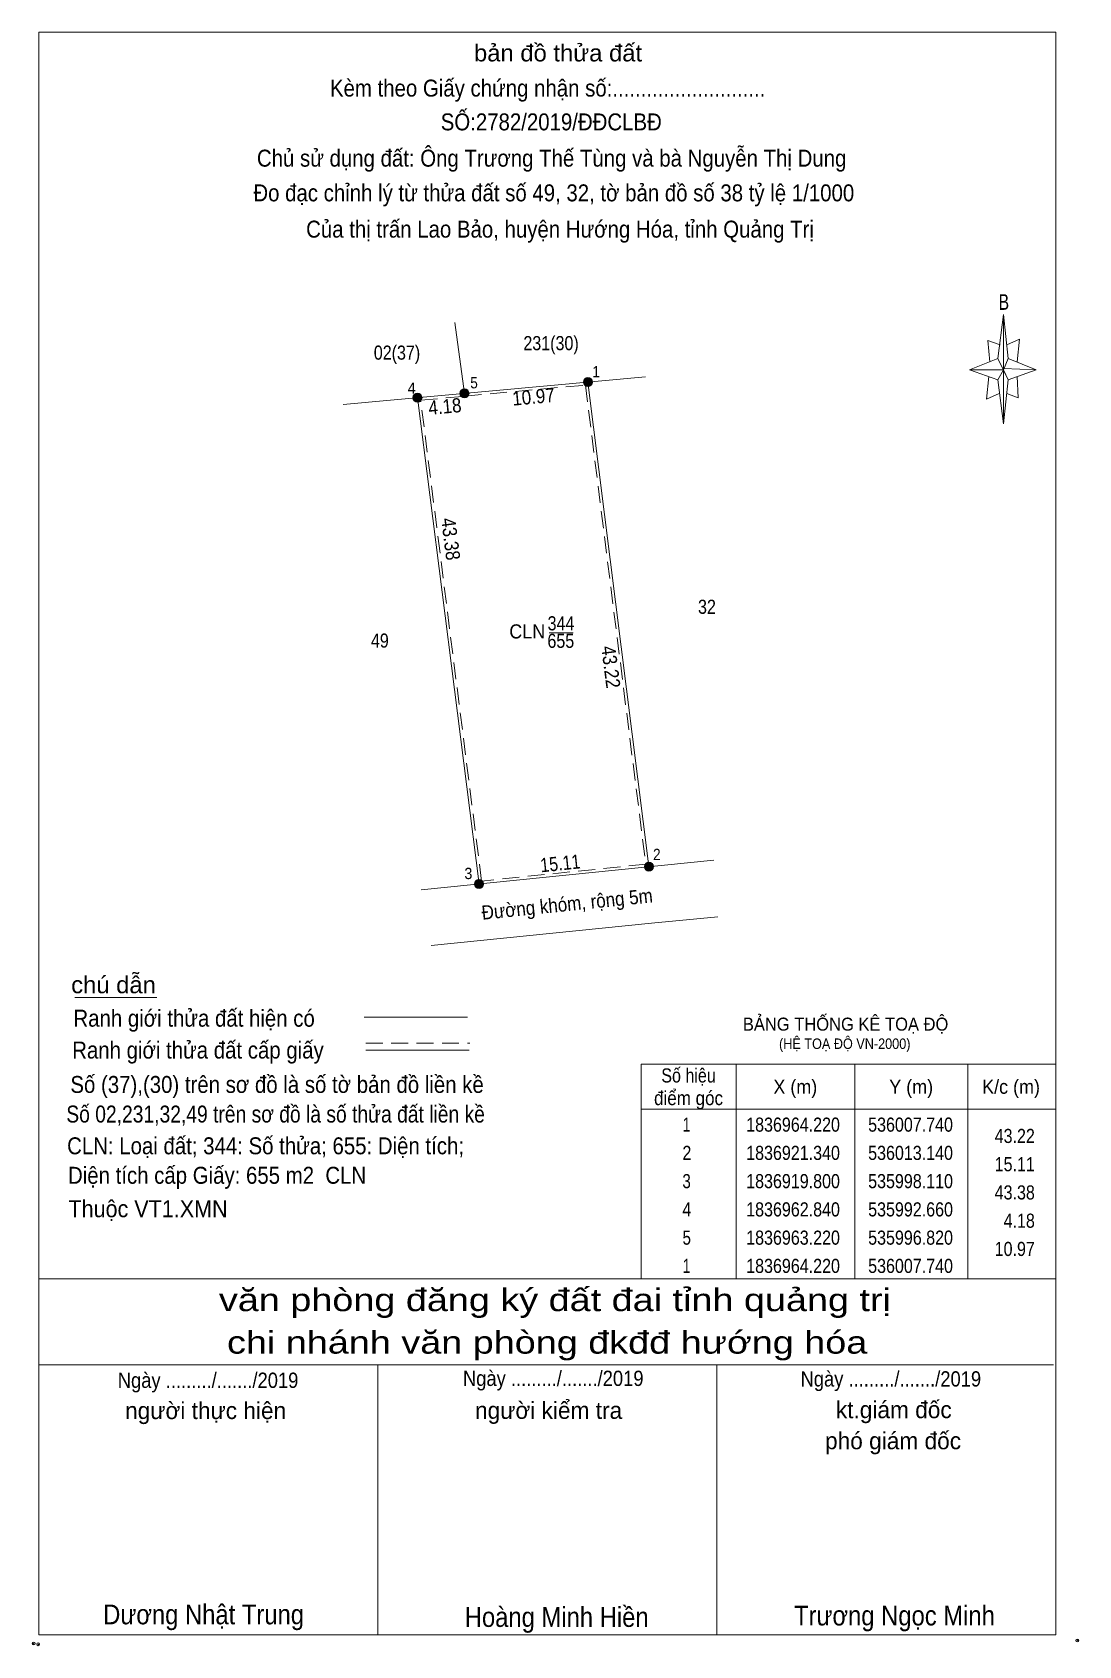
# Model space of a CAD drawing. Header units: metres. Extents: x 535570 to 536019, y 1836866 to 1837053.
# Drawn here: x 535569.8 to 535662.4, y 1836874.3 to 1837017.1 of the extents above; entities that cross this region are included whole.
import ezdxf
from ezdxf.enums import TextEntityAlignment as Align

# ---------------------------------------------------------------- set-up
doc = ezdxf.new("R2010")
doc.units = ezdxf.units.M
doc.header["$LTSCALE"] = 0.5
doc.header["$PDMODE"] = 32
doc.header["$PDSIZE"] = 0.25
doc.linetypes.add('MEDIUM_DASHED', pattern=[4.5, 3, -1.5])
for name, color, linetype, lineweight in [('1', 7, 'Continuous', 13), ('10', 7, 'Continuous', 13), ('17', 7, 'Continuous', 13), ('36', 7, 'Continuous', 13), ('5', 7, 'Continuous', 13), ('6', 7, 'Continuous', 13), ('63', 7, 'Continuous', 13)]:
    doc.layers.add(name, color=color, linetype=linetype, lineweight=lineweight)

msp = doc.modelspace()

# ---------------------------------------------------------------- texts
at = {"layer": '1'}
for s, width, p in [('CLN', 0.95, (535613.565, 1836963.42)), ('344', 0.85, (535616.55, 1836964.14)), ('655', 0.85, (535616.535, 1836962.59))]:
    msp.add_text(s, height=1.25, dxfattribs=dict(at, width=width)).set_placement(p, align=Align.CENTER)
for s, height, width, p in [('BẢNG THỐNG KÊ TOẠ ĐỘ ', 1.15, 0.95, (535632.65, 1836928.72)), ('(HỆ TOẠ ĐỘ VN-2000)', 0.93, 0.9, (535635.85, 1836927.1))]:
    msp.add_text(s, height=height, dxfattribs=dict(at, width=width)).set_placement(p)
at = {"layer": '5'}
for s, height, width, p in [('bản đồ thửa đất', 1.5, 1.05, (535616.29, 1837014.48)), ('Kèm theo Giấy chứng nhận số:...........................', 1.5, 0.9, (535615.37, 1837011.37)), ('SỐ:2782/2019/ĐĐCLBĐ', 1.5, 0.9, (535615.69, 1837008.38)), ('Chủ sử dụng đất: Ông Trương Thế Tùng và bà Nguyễn Thị Dung', 1.5, 0.9, (535615.725, 1837005.17)), ('Đo đạc chỉnh lý từ thửa đất số 49, 32, tờ bản đồ số 38 tỷ lệ 1/1000 ', 1.5, 0.9, (535616.165, 1837002.1)), ('Của thị trấn Lao Bảo, huyện Hướng Hóa, tỉnh Quảng Trị', 1.5, 0.9, (535616.465, 1836998.89)), ('B', 1.378, 0.75, (535655.75, 1836992.5)), ('văn phòng đăng ký đất đai tỉnh quảng trị', 2, 1.25, (535616.015, 1836903.9)), ('chi nhánh văn phòng đkđđ hướng hóa', 2, 1.25, (535615.325, 1836900.14)), ('Ngày ........./......./2019', 1.35, 0.9, (535615.865, 1836897.28)), ('Ngày ........./......./2019', 1.35, 0.9, (535585.315, 1836897.11)), ('Ngày ........./......./2019', 1.35, 0.9, (535645.745, 1836897.23)), ('Dương Nhật Trung', 1.75, 0.9, (535584.92, 1836876.19)), ('Hoàng Minh Hiền', 1.75, 0.9, (535616.17, 1836875.96)), ('Trương Ngọc Minh', 1.75, 0.9, (535646.065, 1836876.09))]:
    msp.add_text(s, height=height, dxfattribs=dict(at, width=width)).set_placement(p, align=Align.CENTER)
for s, p in [('người thực hiện', (535585.1, 1836894.35)), ('người kiểm tra', (535615.455, 1836894.37)), ('kt.giám đốc', (535646.005, 1836894.43)), ('phó giám đốc', (535645.94, 1836891.68))]:
    msp.add_text(s, height=1.5, dxfattribs=at).set_placement(p, align=Align.CENTER)
at = {"layer": '6'}
for s, width, p in [('chú dẫn', 1.05, (535573.2, 1836932.03)), ('Ranh giới thửa đất hiện có ', 0.9, (535573.4, 1836929.07)), ('Ranh giới thửa đất cấp giấy', 0.9, (535573.29, 1836926.25)), ('Số (37),(30) trên sơ đồ là số tờ bản đồ liền kề', 0.9, (535573.13, 1836923.21)), ('Số 02,231,32,49 trên sơ đồ là số thửa đất liền kề', 0.85, (535572.77, 1836920.59)), ('CLN: Loại đất; 344: Số thửa; 655: Diện tích;', 0.9, (535572.84, 1836917.78)), ('Diện tích cấp Giấy: 655 m2  CLN', 0.9, (535572.92, 1836915.17)), ('Thuộc VT1.XMN', 0.95, (535572.96, 1836912.21))]:
    msp.add_text(s, height=1.5, dxfattribs=dict(at, width=width)).set_placement(p)
at = {"layer": '63'}
for s, height, width, p in [('231(30)', 1.25, 0.85, (535618.12, 1836988.93)), ('02(37)', 1.25, 0.85, (535604.09, 1836988.09)), (' 1', 1, 0.9, (535620, 1836986.53)), (' 4', 1, 0.95, (535603.69, 1836985.07)), (' 5', 1, 0.9, (535609.19, 1836985.55)), ('32', 1.25, 0.85, (535630.26, 1836965.6)), ('49', 1.25, 0.85, (535601.31, 1836962.61)), (' 2', 1, 0.9, (535625.37, 1836943.81)), (' 3', 1, 0.95, (535608.71, 1836942.13)), ('43.22', 1.25, 0.85, (535658.49, 1836918.78)), ('15.11', 1.25, 0.85, (535658.49, 1836916.28)), ('43.38', 1.25, 0.85, (535658.49, 1836913.78)), ('4.18', 1.25, 0.85, (535658.49, 1836911.28)), ('10.97', 1.25, 0.85, (535658.49, 1836908.78))]:
    msp.add_text(s, height=height, dxfattribs=dict(at, width=width)).set_placement(p, align=Align.RIGHT)
for s, rotation, width, p in [('4.18', 5.219, 0.9, (535606.3331, 1836983.3309)), ('10.97', 5.232, 0.9, (535614.173, 1836984.1888)), ('43.38', 277.217, 0.9, (535606.1751, 1836972.1435)), ('43.22', 277.178, 0.9, (535620.3457, 1836960.8181)), ('15.11', 5.85, 0.85, (535616.5513, 1836942.9046)), ('Đường khóm, rộng 5m', 5.827, 0.9, (535617.1565, 1836939.301))]:
    msp.add_text(s, height=1.25, rotation=rotation, dxfattribs=dict(at, width=width)).set_placement(p, align=Align.CENTER)
for s, width, p in [('Số hiệu', 0.85, (535627.84, 1836924.13)), ('X (m)', 0.95, (535637.29, 1836923.13)), ('Y (m)', 0.95, (535647.545, 1836923.13)), ('K/c (m)', 0.95, (535656.385, 1836923.13)), ('điểm góc', 0.9, (535627.84, 1836922.13)), (' 1', 0.75, (535627.49, 1836919.78)), ('1836964.220', 0.85, (535637.09, 1836919.78)), ('536007.740', 0.85, (535647.49, 1836919.78)), (' 2', 0.85, (535627.495, 1836917.28)), ('1836921.340', 0.85, (535637.09, 1836917.28)), ('536013.140', 0.85, (535647.49, 1836917.28)), (' 3', 0.8, (535627.485, 1836914.78)), ('1836919.800', 0.85, (535637.09, 1836914.78)), ('535998.110', 0.85, (535647.49, 1836914.78)), (' 4', 0.85, (535627.49, 1836912.28)), ('1836962.840', 0.85, (535637.09, 1836912.28)), ('535992.660', 0.85, (535647.49, 1836912.28)), (' 5', 0.8, (535627.495, 1836909.78)), ('1836963.220', 0.85, (535637.09, 1836909.78)), ('535996.820', 0.85, (535647.49, 1836909.78)), (' 1', 0.75, (535627.49, 1836907.28)), ('1836964.220', 0.85, (535637.09, 1836907.28)), ('536007.740', 0.85, (535647.49, 1836907.28))]:
    msp.add_text(s, height=1.25, dxfattribs=dict(at, width=width)).set_placement(p, align=Align.CENTER)

# ---------------------------------------------------------------- hatches: boundary and pattern name
at = {"layer": '63'}
for points in [[(535619.33, 1836986.11, 1), (535618.53, 1836986.11, 1)], [(535604.25, 1836984.73, 1), (535603.45, 1836984.73, 1)], [(535608.41, 1836985.11, 1), (535607.61, 1836985.11, 1)], [(535624.73, 1836943.23, 1), (535623.93, 1836943.23, 1)], [(535609.7, 1836941.69, 1), (535608.9, 1836941.69, 1)]]:
    msp.add_hatch(color=256, dxfattribs=at).paths.add_polyline_path(points)

# ---------------------------------------------------------------- linework, layer by layer
at = {"layer": '1', "linetype": 'MEDIUM_DASHED'}
msp.add_lwpolyline([(535618.71, 1836985.84), (535624.05, 1836943.45), (535609.52, 1836941.96), (535604.13, 1836984.5), (535608.03, 1836984.86)], close=True, dxfattribs=at)
at = {"layer": '10'}
for p, q in [((535618.93, 1836986.11), (535624.33, 1836943.23)), ((535609.3, 1836941.69), (535603.85, 1836984.73)), ((535604.17, 1836941.17), (535630.07, 1836943.81))]:
    msp.add_line(p, q, dxfattribs=at)
msp.add_lwpolyline([(535605.07, 1836936.24), (535624.57, 1836938.23), (535630.44, 1836938.8)], dxfattribs=at)
at = {"layer": '17'}
msp.add_line((535573.53, 1836931.65), (535580.77, 1836931.65), dxfattribs=at)
at = {"layer": '36'}
for p, q in [((535608.01, 1836985.11), (535607.17, 1836991.37)), ((535597.27, 1836984.12), (535624.02, 1836986.57))]:
    msp.add_line(p, q, dxfattribs=at)
at = {"layer": '5'}
for p, q in [((535655.22, 1836988.2), (535655.72, 1836992.1)), ((535656.12, 1836988.2), (535658.62, 1836987.2)), ((535655.22, 1836986.3), (535652.72, 1836987.2)), ((535656.12, 1836986.3), (535655.72, 1836982.4)), ((535656.92, 1836986.6), (535657.02, 1836984.7)), ((535657.02, 1836984.7), (535656.02, 1836985.1)), ((535570.35, 1836906.76), (535660.35, 1836906.76)), ((535570.35, 1836899.16), (535660.15, 1836899.16)), ((535570.35, 1836899.16), (535660.15, 1836899.16)), ((535570.35, 1836899.16), (535660.15, 1836899.16)), ((535600.35, 1836875.26), (535600.35, 1836899.16)), ((535630.35, 1836875.26), (535630.35, 1836899.16))]:
    msp.add_line(p, q, dxfattribs=at)
for points in [[(535570.35, 1837017.06), (535660.35, 1837017.06), (535660.35, 1836875.26), (535570.35, 1836875.26)], [(535655.72, 1836992.1), (535656.12, 1836988.2), (535655.72, 1836987.2)], [(535655.72, 1836987.2), (535652.72, 1836987.2), (535655.22, 1836988.2), (535656.12, 1836986.3), (535658.62, 1836987.2), (535655.72, 1836987.3)], [(535655.72, 1836987.2), (535655.72, 1836982.4), (535655.22, 1836986.3)]]:
    msp.add_lwpolyline(points, close=True, dxfattribs=at)
for points in [[(535655.42, 1836989.4), (535654.32, 1836989.8), (535654.52, 1836987.9)], [(535656.02, 1836989.4), (535657.12, 1836989.9), (535656.92, 1836987.9)], [(535655.72, 1836987.2), (535655.22, 1836988.2), (535652.72, 1836987.2)], [(535654.42, 1836986.6), (535654.22, 1836984.6), (535655.32, 1836985.1)], [(535655.72, 1836987.2), (535656.12, 1836986.3), (535658.62, 1836987.2)], [(535660.35, 1836875.26), (535570.35, 1836875.26), (535570.35, 1836899.16)]]:
    msp.add_lwpolyline(points, dxfattribs=at)
for p in [(535569.88, 1836874.49), (535570.28, 1836874.42)]:
    msp.add_point(p, dxfattribs=at)
at = {"layer": '6'}
for p, q in [((535599.13, 1836929.91), (535608.27, 1836929.91)), ((535599.27, 1836926.98), (535608.41, 1836926.98))]:
    msp.add_line(p, q, dxfattribs=at)
at = {"layer": '6', "linetype": 'MEDIUM_DASHED'}
msp.add_line((535599.27, 1836927.6), (535608.47, 1836927.6), dxfattribs=at)
at = {"layer": '6'}
msp.add_point((535662.25, 1836874.76), dxfattribs=at)
at = {"layer": '63'}
for p, q in [((535615.51, 1836963.92), (535617.63, 1836963.92)), ((535632.05, 1836925.76), (535632.05, 1836906.76)), ((535642.55, 1836925.76), (535642.55, 1836906.76)), ((535652.55, 1836925.76), (535652.55, 1836906.76)), ((535623.65, 1836921.76), (535660.35, 1836921.76))]:
    msp.add_line(p, q, dxfattribs=at)
msp.add_lwpolyline([(535623.65, 1836925.76), (535660.35, 1836925.76), (535660.35, 1836906.76), (535623.65, 1836906.76)], close=True, dxfattribs=at)
for centre in [(535618.93, 1836986.11), (535603.85, 1836984.73), (535608.01, 1836985.11), (535624.33, 1836943.23), (535609.3, 1836941.69)]:
    msp.add_circle(centre, 0.4, dxfattribs=at)

msp.set_redraw_order([(e.dxf.handle, doc.entitydb.next_handle()) for e in msp.query("TEXT MTEXT ATTDEF DIMENSION ARC_DIMENSION")])  # texts and dimensions are drawn at this point

doc.saveas('drawing.dxf')
